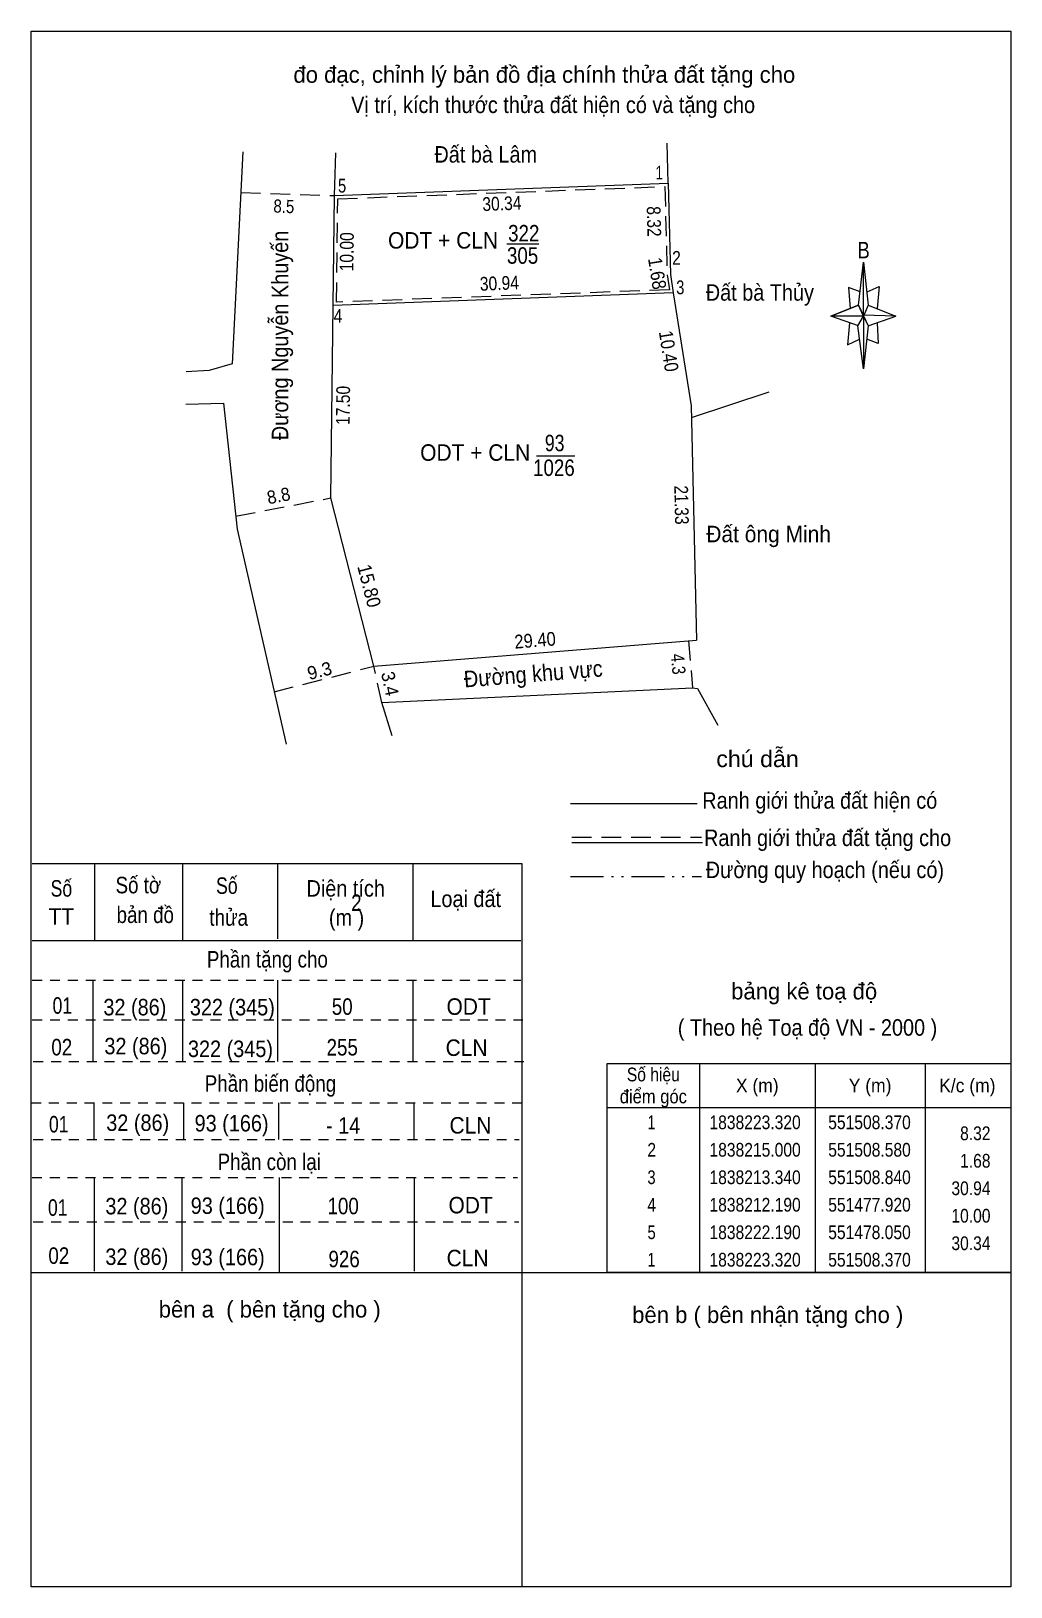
# Model space of a CAD drawing. Header units: metres. Extents: x 550629 to 551542, y 1838112 to 1838258.
# Drawn here: x 550878.2 to 550967.3, y 1838112.9 to 1838254.4 of the extents above; entities that cross this region are included whole.
import ezdxf
from ezdxf.enums import TextEntityAlignment as Align

# ---------------------------------------------------------------- set-up
doc = ezdxf.new("R2010")
doc.units = ezdxf.units.M
doc.header["$LTSCALE"] = 0.6
for name, pattern in [('DASH_DOUBLE_DOT', [9.2, 5, -1.2, 0.3, -1.2, 0.3, -1.2]), ('DOTTED', [1.5, 0.3, -1.2]), ('MEDIUM_DASHED', [4.5, 3, -1.5]), ('SHORT_DASHED', [2.7, 1.5, -1.2])]:
    doc.linetypes.add(name, pattern=pattern)
for name, color, linetype, lineweight in [('1', 7, 'DOTTED', 13), ('10', 7, 'Continuous', 13), ('5', 7, 'Continuous', 13), ('63', 7, 'Continuous', 13)]:
    doc.layers.add(name, color=color, linetype=linetype, lineweight=lineweight)

msp = doc.modelspace()

# ---------------------------------------------------------------- texts
at = {"layer": '1', "width": 0.85}
msp.add_text('2', height=1.5, dxfattribs=at).set_placement((550907.805, 1838174.4), align=Align.CENTER)
at = {"layer": '10'}
for s, width, p in [('Đất bà Lâm', 0.9, (550919.565, 1838242.46)), ('322', 0.85, (550923.02, 1838235.29)), ('305', 0.85, (550922.915, 1838233.26)), ('Đất bà Thủy', 0.9, (550944.485, 1838229.9)), ('93', 0.8, (550925.83, 1838216.21)), ('1026', 0.85, (550925.76, 1838213.96)), ('Đất ông Minh', 0.95, (550945.28, 1838207.93))]:
    msp.add_text(s, height=1.5, dxfattribs=dict(at, width=width)).set_placement(p, align=Align.CENTER)
for s, height, width, p in [(' 1', 1.25, 0.75, (550935.69, 1838240.93)), (' 5', 1.25, 0.8, (550906.88, 1838239.74)), ('ODT + CLN', 1.5, 0.95, (550920.69, 1838234.64)), (' 2', 1.25, 0.85, (550937.3, 1838233.17)), (' 3', 1.25, 0.8, (550937.62, 1838230.49)), (' 4', 1.25, 0.85, (550906.53, 1838227.89)), ('ODT + CLN', 1.5, 0.95, (550923.61, 1838215.34))]:
    msp.add_text(s, height=height, dxfattribs=dict(at, width=width)).set_placement(p, align=Align.RIGHT)
for s, height, rotation, width, p in [('30.34', 1.25, 2.134, 0.85, (550921.0567, 1838238.1185)), ('8.5', 1.2, 358.051, 0.85, (550901.1946, 1838237.8875)), ('8.32', 1.25, 271.446, 0.85, (550934.2357, 1838237.0958)), ('Đương Nguyễn Khuyến', 1.5, 90, 0.9, (550901.61, 1838226.74)), ('10.00', 1.25, 89.255, 0.85, (550907.5537, 1838234.3419)), ('1.68', 1.25, 278.902, 0.9, (550934.5392, 1838232.2867)), ('30.94', 1.25, 2.13, 0.85, (550920.8268, 1838230.8683)), ('10.40', 1.25, 278.964, 0.9, (550935.5885, 1838225.2174)), ('17.50', 1.25, 89.28, 0.85, (550907.2129, 1838220.3721)), ('8.8', 1.2, 10.876, 0.95, (550900.8468, 1838211.5773)), ('21.33', 1.25, 271.29, 0.85, (550936.7404, 1838211.3041)), ('15.80', 1.25, 284.406, 0.95, (550908.3718, 1838203.8155)), ('29.40', 1.25, 4.603, 0.9, (550924.0998, 1838198.3998)), ('Đường khu vực', 1.5, 4.603, 0.9, (550923.9398, 1838195.2255)), ('4.3', 1.2, 274.808, 0.85, (550936.472, 1838196.8053))]:
    msp.add_text(s, height=height, rotation=rotation, dxfattribs=dict(at, width=width)).set_placement(p, align=Align.CENTER)
for s, rotation, p in [('9.3', 14.407, (550904.6057, 1838195.6686)), ('3.4', 282.107, (550910.2772, 1838194.9408))]:
    msp.add_text(s, height=1.2, rotation=rotation, dxfattribs=at).set_placement(p, align=Align.CENTER)
at = {"layer": '5'}
for s, p in [('đo đạc, chỉnh lý bản đồ địa chính thửa đất tặng cho', (550924.89, 1838249.72)), ('bảng kê toạ độ', (550948.51, 1838166.35)), ('bên a  ( bên tặng cho )', (550899.93, 1838137.42)), ('bên b ( bên nhận tặng cho )', (550945.2, 1838136.92))]:
    msp.add_text(s, height=1.5, dxfattribs=at).set_placement(p, align=Align.CENTER)
for s, width, p in [('Vị trí, kích thước thửa đất hiện có và tặng cho', 0.9, (550925.69, 1838246.97)), ('B', 0.85, (550953.91, 1838233.75)), ('chú dẫn', 1.05, (550944.27, 1838187.48)), ('Ranh giới thửa đất hiện có ', 0.9, (550950.18, 1838183.7)), ('Ranh giới thửa đất tặng cho', 0.9, (550950.64, 1838180.3)), ('Đường quy hoạch (nếu có)', 0.9, (550950.395, 1838177.39)), ('Số', 0.8, (550880.99, 1838175.7)), ('Số tờ', 0.85, (550887.99, 1838176)), ('Số', 0.8, (550896.03, 1838175.95)), ('Diện tích', 0.9, (550906.835, 1838175.7)), ('Loại đất', 0.9, (550917.745, 1838174.75)), ('TT', 0.95, (550880.985, 1838173.15)), ('bản đồ', 0.85, (550888.615, 1838173.3)), ('thửa', 0.85, (550896.2, 1838173.05)), ('(m )', 0.9, (550906.91, 1838173.05)), ('Phần tặng cho', 0.85, (550899.715, 1838169.25)), ('01', 0.8, (550881.08, 1838165.05)), ('32 (86)', 0.9, (550887.67, 1838164.9)), ('322 (345)', 0.9, (550896.53, 1838164.9)), ('50', 0.85, (550906.52, 1838164.95)), ('ODT', 0.95, (550918.01, 1838164.95)), ('( Theo hệ Toạ độ VN - 2000 )', 0.9, (550948.815, 1838163.05)), ('32 (86)', 0.9, (550887.76, 1838161.36)), ('02', 0.85, (550881.025, 1838161.26)), ('322 (345)', 0.9, (550896.36, 1838161.11)), ('255', 0.85, (550906.52, 1838161.25)), ('CLN', 0.95, (550917.825, 1838161.21)), ('Phần biến động', 0.85, (550899.995, 1838157.95)), ('01', 0.8, (550880.75, 1838154.25)), ('32 (86)', 0.9, (550887.93, 1838154.39)), ('93 (166)', 0.9, (550896.46, 1838154.34)), ('- 14', 0.9, (550906.605, 1838154.14)), ('CLN', 0.95, (550918.175, 1838154.15)), ('Phần còn lại', 0.85, (550899.885, 1838150.83)), ('01', 0.8, (550880.66, 1838146.67)), ('32 (86)', 0.9, (550887.85, 1838146.8)), ('93 (166)', 0.9, (550896.11, 1838146.84)), ('100', 0.85, (550906.605, 1838146.81)), ('ODT', 0.95, (550918.19, 1838146.89)), ('02', 0.85, (550880.755, 1838142.3)), ('32 (86)', 0.9, (550887.85, 1838142.2)), ('93 (166)', 0.9, (550896.11, 1838142.17)), ('926', 0.85, (550906.69, 1838141.99)), ('CLN', 0.95, (550917.915, 1838142.08))]:
    msp.add_text(s, height=1.5, dxfattribs=dict(at, width=width)).set_placement(p, align=Align.CENTER)
at = {"layer": '63'}
for s, width, p in [('Số hiệu', 0.85, (550934.8, 1838158.9)), ('X (m)', 0.95, (550944.25, 1838157.9)), ('Y (m)', 0.95, (550954.505, 1838157.9)), ('K/c (m)', 0.95, (550963.345, 1838157.9)), ('điểm góc', 0.9, (550934.8, 1838156.9)), (' 1', 0.75, (550934.45, 1838154.55)), ('1838223.320', 0.85, (550944.05, 1838154.55)), ('551508.370', 0.85, (550954.45, 1838154.55)), (' 2', 0.85, (550934.455, 1838152.05)), ('1838215.000', 0.85, (550944.05, 1838152.05)), ('551508.580', 0.85, (550954.45, 1838152.05)), (' 3', 0.8, (550934.445, 1838149.55)), ('1838213.340', 0.85, (550944.05, 1838149.55)), ('551508.840', 0.85, (550954.45, 1838149.55)), (' 4', 0.85, (550934.45, 1838147.05)), ('1838212.190', 0.85, (550944.05, 1838147.05)), ('551477.920', 0.85, (550954.45, 1838147.05)), (' 5', 0.8, (550934.455, 1838144.55)), ('1838222.190', 0.85, (550944.05, 1838144.55)), ('551478.050', 0.85, (550954.45, 1838144.55)), (' 1', 0.75, (550934.45, 1838142.05)), ('1838223.320', 0.85, (550944.05, 1838142.05)), ('551508.370', 0.85, (550954.45, 1838142.05))]:
    msp.add_text(s, height=1.25, dxfattribs=dict(at, width=width)).set_placement(p, align=Align.CENTER)
at = {"layer": '63', "width": 0.85}
for s, p in [('8.32', (550965.45, 1838153.55)), ('1.68', (550965.45, 1838151.05)), ('30.94', (550965.45, 1838148.55)), ('10.00', (550965.45, 1838146.05)), ('30.34', (550965.45, 1838143.55))]:
    msp.add_text(s, height=1.25, dxfattribs=at).set_placement(p, align=Align.RIGHT)

# ---------------------------------------------------------------- linework, layer by layer
at = {"layer": '1', "linetype": 'Continuous'}
msp.add_line((550878.34, 1838171.7), (550922.74, 1838171.7), dxfattribs=at)
at = {"layer": '1', "linetype": 'SHORT_DASHED'}
for p, q in [((550878.34, 1838168.1), (550922.74, 1838168.1)), ((550878.34, 1838164.5), (550922.94, 1838164.5)), ((550878.44, 1838160.7), (550923.04, 1838160.7)), ((550878.24, 1838156.95), (550922.84, 1838156.95)), ((550878.44, 1838153.6), (550922.6, 1838153.6)), ((550878.32, 1838150.16), (550922.46, 1838150.16)), ((550878.44, 1838146.11), (550922.58, 1838146.11))]:
    msp.add_line(p, q, dxfattribs=at)
at = {"layer": '1', "linetype": 'Continuous'}
msp.add_lwpolyline([(550878.24, 1838254.42), (550967.3, 1838254.42), (550967.3, 1838112.92), (550878.24, 1838112.92)], close=True, dxfattribs=at)
at = {"layer": '10'}
for p, q in [((550936.14, 1838240.59), (550936.05, 1838244.24)), ((550905.82, 1838239.46), (550905.95, 1838243.35)), ((550921.49, 1838235.08), (550924.38, 1838235.08)), ((550936.61, 1838230.61), (550905.69, 1838229.46)), ((550945.3, 1838221.59), (550938.25, 1838219.26)), ((550938.23, 1838220.34), (550938.71, 1838199.02)), ((550924.19, 1838215.78), (550927.67, 1838215.78)), ((550909.4, 1838196.66), (550905.47, 1838211.96)), ((550909.4, 1838196.66), (550938.71, 1838199.02)), ((550938.81, 1838194.63), (550940.67, 1838191.3))]:
    msp.add_line(p, q, dxfattribs=at)
at = {"layer": '10', "linetype": 'MEDIUM_DASHED'}
for p, q in [((550897.3, 1838239.75), (550905.82, 1838239.46)), ((550896.83, 1838210.3), (550905.47, 1838211.96)), ((550938.01, 1838198.96), (550938.37, 1838194.68)), ((550900.33, 1838194.33), (550909.4, 1838196.66)), ((550910.11, 1838193.35), (550909.4, 1838196.66))]:
    msp.add_line(p, q, dxfattribs=at)
at = {"layer": '10'}
for points in [[(550897.48, 1838243.45), (550896.52, 1838224.16), (550894.41, 1838223.56), (550892.32, 1838223.44)], [(550905.47, 1838211.96), (550905.69, 1838229.46), (550905.82, 1838239.46)], [(550905.82, 1838239.46), (550936.14, 1838240.59), (550936.35, 1838232.27)], [(550936.35, 1838232.27), (550936.61, 1838230.61), (550938.23, 1838220.34)], [(550892.31, 1838220.49), (550895.72, 1838220.57), (550896.96, 1838209.11), (550901.42, 1838189.57)], [(550911.06, 1838190.33), (550910.11, 1838193.35), (550938.37, 1838194.68), (550938.81, 1838194.63)]]:
    msp.add_lwpolyline(points, dxfattribs=at)
at = {"layer": '10', "linetype": 'MEDIUM_DASHED'}
msp.add_lwpolyline([(550935.85, 1838240.28), (550936.05, 1838232.24), (550936.26, 1838230.9), (550905.99, 1838229.77), (550906.12, 1838239.17)], close=True, dxfattribs=at)
at = {"layer": '5'}
for p, q in [((550953.44, 1838229.5), (550953.9, 1838233.4)), ((550954.34, 1838229.5), (550956.84, 1838228.5)), ((550953.44, 1838227.6), (550950.94, 1838228.5)), ((550954.34, 1838227.6), (550953.9, 1838223.7)), ((550955.14, 1838227.9), (550955.24, 1838226)), ((550955.24, 1838226), (550954.2, 1838226.4)), ((550927.28, 1838184.18), (550938.78, 1838184.18)), ((550927.38, 1838180.62), (550939.28, 1838180.62)), ((550878.34, 1838178.7), (550922.84, 1838178.7)), ((550884, 1838178.7), (550884, 1838171.7)), ((550892, 1838178.7), (550892, 1838171.7)), ((550900.64, 1838178.7), (550900.64, 1838171.85)), ((550912.94, 1838178.7), (550912.94, 1838171.7)), ((550922.84, 1838178.7), (550922.84, 1838112.92)), ((550883.84, 1838168.1), (550883.84, 1838160.7)), ((550892, 1838168.1), (550892, 1838160.7)), ((550900.64, 1838168.1), (550900.64, 1838160.7)), ((550912.94, 1838168.1), (550912.94, 1838160.7)), ((550883.94, 1838156.95), (550883.94, 1838153.6)), ((550892.1, 1838156.95), (550892.1, 1838153.6)), ((550900.74, 1838156.95), (550900.74, 1838153.6)), ((550913.04, 1838156.95), (550913.04, 1838153.6)), ((550883.96, 1838150.16), (550883.96, 1838141.65)), ((550891.94, 1838150.16), (550891.94, 1838141.65)), ((550900.78, 1838150.16), (550900.78, 1838141.53)), ((550913.06, 1838150.16), (550913.06, 1838141.65)), ((550878.24, 1838141.52), (550967.3, 1838141.52))]:
    msp.add_line(p, q, dxfattribs=at)
at = {"layer": '5', "linetype": 'MEDIUM_DASHED'}
msp.add_line((550927.38, 1838181.12), (550939.18, 1838181.12), dxfattribs=at)
at = {"layer": '5', "linetype": 'DASH_DOUBLE_DOT'}
msp.add_line((550927.28, 1838177.52), (550939.18, 1838177.52), dxfattribs=at)
at = {"layer": '5'}
for points in [[(550953.9, 1838233.4), (550954.34, 1838229.5), (550953.9, 1838228.5)], [(550953.9, 1838228.5), (550950.94, 1838228.5), (550953.44, 1838229.5), (550954.34, 1838227.6), (550956.84, 1838228.5), (550953.9, 1838228.6)], [(550953.9, 1838228.5), (550953.9, 1838223.7), (550953.4, 1838227.6)]]:
    msp.add_lwpolyline(points, close=True, dxfattribs=at)
for points in [[(550953.6, 1838230.7), (550952.54, 1838231.1), (550952.7, 1838229.2)], [(550954.24, 1838230.7), (550955.34, 1838231.2), (550955.14, 1838229.2)], [(550953.9, 1838228.5), (550953.44, 1838229.5), (550950.94, 1838228.5)], [(550953.9, 1838228.5), (550954.34, 1838227.6), (550956.84, 1838228.5)], [(550952.64, 1838227.9), (550952.44, 1838225.9), (550953.54, 1838226.4)]]:
    msp.add_lwpolyline(points, dxfattribs=at)
at = {"layer": '63'}
for p, q in [((550939, 1838160.52), (550939, 1838141.52)), ((550949.5, 1838160.52), (550949.5, 1838141.52)), ((550959.5, 1838160.52), (550959.5, 1838141.52)), ((550930.6, 1838156.52), (550967.3, 1838156.52))]:
    msp.add_line(p, q, dxfattribs=at)
msp.add_lwpolyline([(550930.6, 1838160.52), (550967.3, 1838160.52), (550967.3, 1838141.52), (550930.6, 1838141.52)], close=True, dxfattribs=at)

msp.set_redraw_order([(e.dxf.handle, doc.entitydb.next_handle()) for e in msp.query("TEXT MTEXT ATTDEF DIMENSION ARC_DIMENSION")])  # texts and dimensions are drawn at this point

doc.saveas('drawing.dxf')
